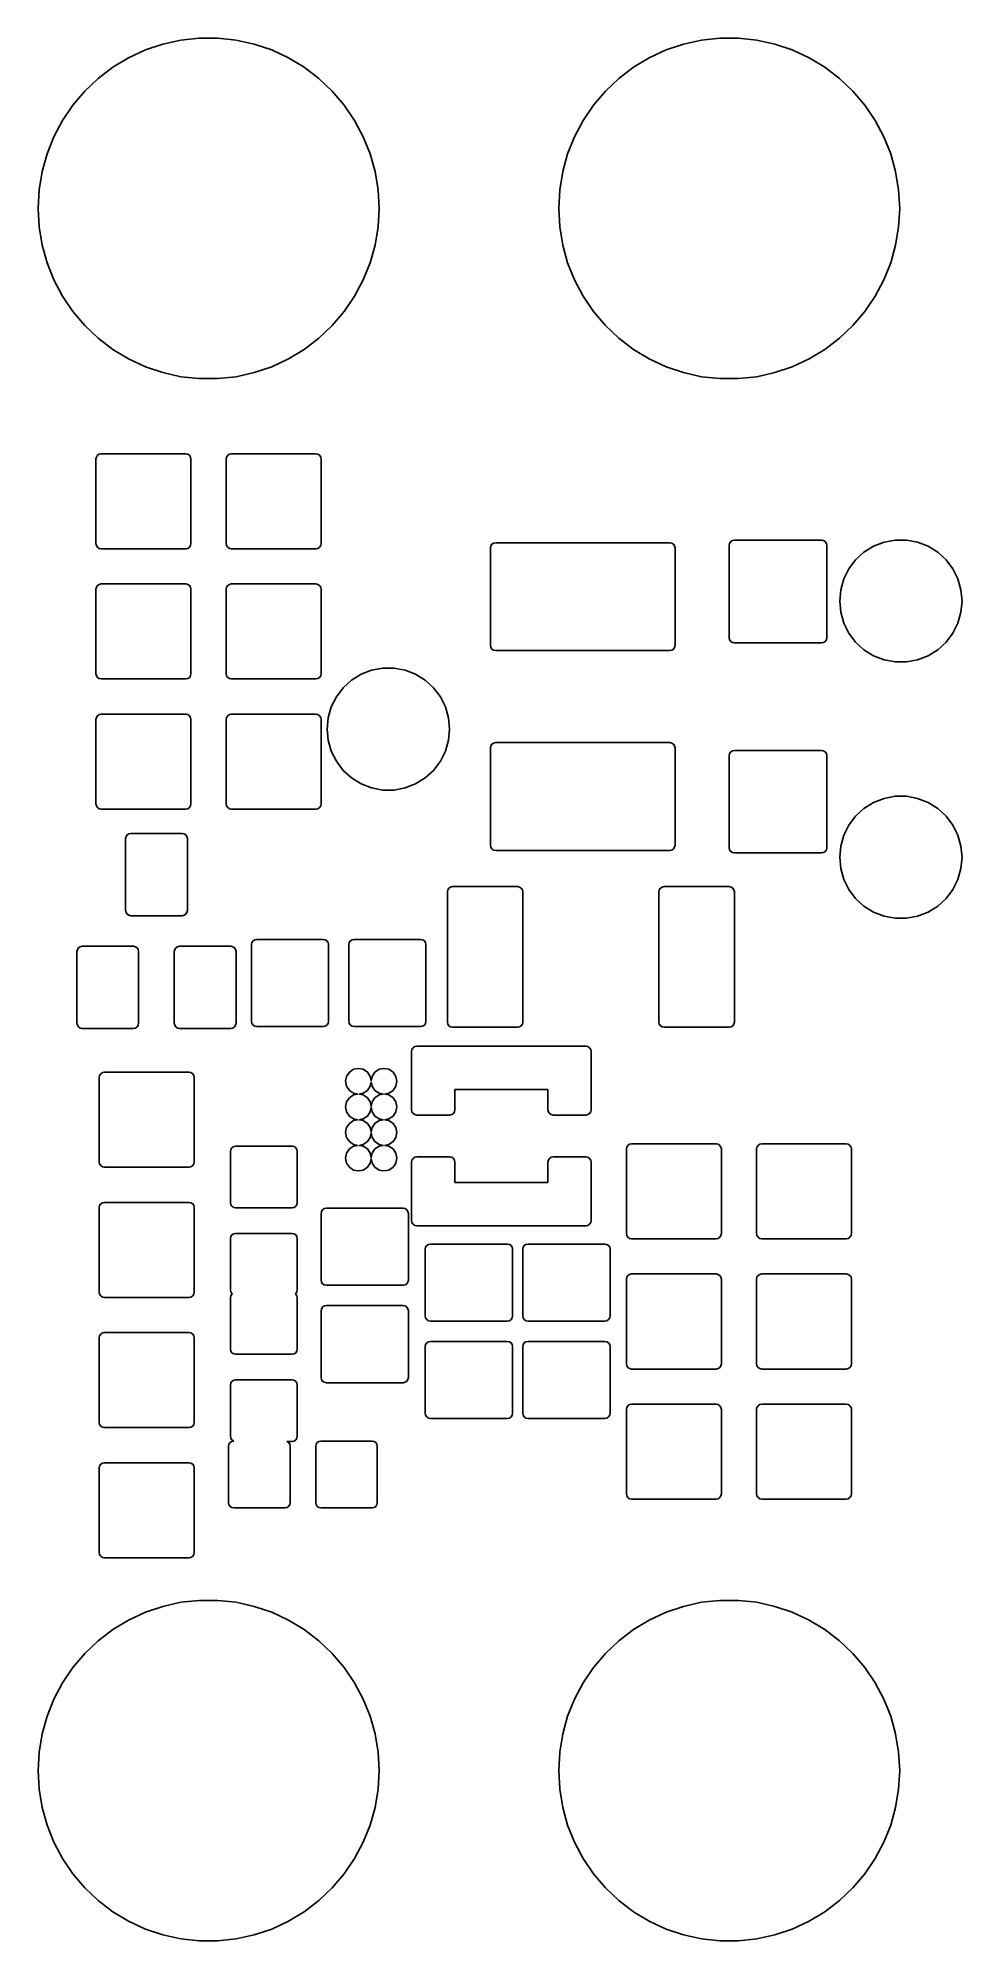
# Model space of a CAD drawing. Extents: x 5.52 to 6.23, y -4.86 to -3.4.
import ezdxf

# ---------------------------------------------------------------- set-up
doc = ezdxf.new("R2010")
doc.units = 0
doc.header["$MEASUREMENT"] = 0
doc.layers.add('BLACK', color=7, linetype='CONTINUOUS')

msp = doc.modelspace()

# ---------------------------------------------------------------- linework, layer by layer
at = {"layer": 'BLACK', "linetype": 'CONTINUOUS'}
for p, q in [((5.6115, -3.4078), (5.6253, -3.4047)), ((5.6253, -3.4047), (5.6394, -3.4032)), ((5.6394, -3.4032), (5.6536, -3.4032)), ((5.6536, -3.4032), (5.6677, -3.4047)), ((5.6677, -3.4047), (5.6815, -3.4078)), ((6.0115, -3.4078), (6.0253, -3.4047)), ((6.0253, -3.4047), (6.0394, -3.4032)), ((6.0394, -3.4032), (6.0536, -3.4032)), ((6.0536, -3.4032), (6.0677, -3.4047)), ((6.0677, -3.4047), (6.0815, -3.4078)), ((5.573, -3.4256), (5.5851, -3.4183)), ((5.5851, -3.4183), (5.598, -3.4123)), ((5.598, -3.4123), (5.6115, -3.4078)), ((5.6815, -3.4078), (5.695, -3.4123)), ((5.695, -3.4123), (5.7079, -3.4183)), ((5.7079, -3.4183), (5.72, -3.4256)), ((5.973, -3.4256), (5.9851, -3.4183)), ((5.9851, -3.4183), (5.998, -3.4123)), ((5.998, -3.4123), (6.0115, -3.4078)), ((6.0815, -3.4078), (6.095, -3.4123)), ((6.095, -3.4123), (6.1079, -3.4183)), ((6.1079, -3.4183), (6.12, -3.4256)), ((5.5514, -3.4439), (5.5617, -3.4342)), ((5.5617, -3.4342), (5.573, -3.4256)), ((5.72, -3.4256), (5.7313, -3.4342)), ((5.7313, -3.4342), (5.7416, -3.4439)), ((5.9514, -3.4439), (5.9617, -3.4342)), ((5.9617, -3.4342), (5.973, -3.4256)), ((6.12, -3.4256), (6.1313, -3.4342)), ((6.1313, -3.4342), (6.1416, -3.4439)), ((5.5422, -3.4547), (5.5514, -3.4439)), ((5.7416, -3.4439), (5.7508, -3.4547)), ((5.9422, -3.4547), (5.9514, -3.4439)), ((6.1416, -3.4439), (6.1508, -3.4547)), ((5.5343, -3.4665), (5.5422, -3.4547)), ((5.7508, -3.4547), (5.7587, -3.4665)), ((5.9343, -3.4665), (5.9422, -3.4547)), ((6.1508, -3.4547), (6.1587, -3.4665)), ((5.5276, -3.479), (5.5343, -3.4665)), ((5.7587, -3.4665), (5.7654, -3.479)), ((5.9276, -3.479), (5.9343, -3.4665)), ((6.1587, -3.4665), (6.1654, -3.479)), ((5.5186, -3.5058), (5.5224, -3.4922)), ((5.5224, -3.4922), (5.5276, -3.479)), ((5.7654, -3.479), (5.7706, -3.4922)), ((5.7706, -3.4922), (5.7744, -3.5058)), ((5.9186, -3.5058), (5.9224, -3.4922)), ((5.9224, -3.4922), (5.9276, -3.479)), ((6.1654, -3.479), (6.1706, -3.4922)), ((6.1706, -3.4922), (6.1744, -3.5058)), ((5.5163, -3.5198), (5.5186, -3.5058)), ((5.7744, -3.5058), (5.7767, -3.5198)), ((5.9163, -3.5198), (5.9186, -3.5058)), ((6.1744, -3.5058), (6.1767, -3.5198)), ((5.5155, -3.534), (5.5163, -3.5198)), ((5.7767, -3.5198), (5.7775, -3.534)), ((5.9155, -3.534), (5.9163, -3.5198)), ((6.1767, -3.5198), (6.1775, -3.534)), ((5.5163, -3.5482), (5.5155, -3.534)), ((5.7775, -3.534), (5.7767, -3.5482)), ((5.9163, -3.5482), (5.9155, -3.534)), ((6.1775, -3.534), (6.1767, -3.5482)), ((5.5186, -3.5622), (5.5163, -3.5482)), ((5.7767, -3.5482), (5.7744, -3.5622)), ((5.9186, -3.5622), (5.9163, -3.5482)), ((6.1767, -3.5482), (6.1744, -3.5622)), ((5.5224, -3.5758), (5.5186, -3.5622)), ((5.7744, -3.5622), (5.7706, -3.5758)), ((5.9224, -3.5758), (5.9186, -3.5622)), ((6.1744, -3.5622), (6.1706, -3.5758)), ((5.5276, -3.589), (5.5224, -3.5758)), ((5.7706, -3.5758), (5.7654, -3.589)), ((5.9276, -3.589), (5.9224, -3.5758)), ((6.1706, -3.5758), (6.1654, -3.589)), ((5.5343, -3.6015), (5.5276, -3.589)), ((5.7654, -3.589), (5.7587, -3.6015)), ((5.9343, -3.6015), (5.9276, -3.589)), ((6.1654, -3.589), (6.1587, -3.6015)), ((5.5422, -3.6133), (5.5343, -3.6015)), ((5.7587, -3.6015), (5.7508, -3.6133)), ((5.9422, -3.6133), (5.9343, -3.6015)), ((6.1587, -3.6015), (6.1508, -3.6133)), ((5.5514, -3.6241), (5.5422, -3.6133)), ((5.5617, -3.6338), (5.5514, -3.6241)), ((5.7416, -3.6241), (5.7313, -3.6338)), ((5.7508, -3.6133), (5.7416, -3.6241)), ((5.9514, -3.6241), (5.9422, -3.6133)), ((5.9617, -3.6338), (5.9514, -3.6241)), ((6.1416, -3.6241), (6.1313, -3.6338)), ((6.1508, -3.6133), (6.1416, -3.6241)), ((5.573, -3.6424), (5.5617, -3.6338)), ((5.7313, -3.6338), (5.72, -3.6424)), ((5.973, -3.6424), (5.9617, -3.6338)), ((6.1313, -3.6338), (6.12, -3.6424)), ((5.5851, -3.6497), (5.573, -3.6424)), ((5.598, -3.6557), (5.5851, -3.6497)), ((5.7079, -3.6497), (5.695, -3.6557)), ((5.72, -3.6424), (5.7079, -3.6497)), ((5.9851, -3.6497), (5.973, -3.6424)), ((5.998, -3.6557), (5.9851, -3.6497)), ((6.1079, -3.6497), (6.095, -3.6557)), ((6.12, -3.6424), (6.1079, -3.6497)), ((5.6115, -3.6602), (5.598, -3.6557)), ((5.6253, -3.6633), (5.6115, -3.6602)), ((5.6394, -3.6648), (5.6253, -3.6633)), ((5.6536, -3.6648), (5.6394, -3.6648)), ((5.6677, -3.6633), (5.6536, -3.6648)), ((5.6815, -3.6602), (5.6677, -3.6633)), ((5.695, -3.6557), (5.6815, -3.6602)), ((6.0115, -3.6602), (5.998, -3.6557)), ((6.0253, -3.6633), (6.0115, -3.6602)), ((6.0394, -3.6648), (6.0253, -3.6633)), ((6.0536, -3.6648), (6.0394, -3.6648)), ((6.0677, -3.6633), (6.0536, -3.6648)), ((6.0815, -3.6602), (6.0677, -3.6633)), ((6.095, -3.6557), (6.0815, -3.6602)), ((5.56, -3.7265), (5.5603, -3.725)), ((5.56, -3.7915), (5.56, -3.7265)), ((5.5603, -3.725), (5.5612, -3.7237)), ((5.5612, -3.7237), (5.5625, -3.7228)), ((5.5625, -3.7228), (5.564, -3.7225)), ((5.564, -3.7225), (5.629, -3.7225)), ((5.629, -3.7225), (5.6305, -3.7228)), ((5.6305, -3.7228), (5.6318, -3.7237)), ((5.6318, -3.7237), (5.6327, -3.725)), ((5.6327, -3.725), (5.633, -3.7265)), ((5.633, -3.7265), (5.633, -3.7915)), ((5.66, -3.7265), (5.6603, -3.725)), ((5.66, -3.7915), (5.66, -3.7265)), ((5.6603, -3.725), (5.6612, -3.7237)), ((5.6612, -3.7237), (5.6625, -3.7228)), ((5.6625, -3.7228), (5.664, -3.7225)), ((5.664, -3.7225), (5.729, -3.7225)), ((5.729, -3.7225), (5.7305, -3.7228)), ((5.7305, -3.7228), (5.7318, -3.7237)), ((5.7318, -3.7237), (5.7327, -3.725)), ((5.7327, -3.725), (5.733, -3.7265)), ((5.733, -3.7265), (5.733, -3.7915)), ((5.5603, -3.793), (5.56, -3.7915)), ((5.5612, -3.7943), (5.5603, -3.793)), ((5.5625, -3.7952), (5.5612, -3.7943)), ((5.564, -3.7955), (5.5625, -3.7952)), ((5.629, -3.7955), (5.564, -3.7955)), ((5.6305, -3.7952), (5.629, -3.7955)), ((5.6318, -3.7943), (5.6305, -3.7952)), ((5.6327, -3.793), (5.6318, -3.7943)), ((5.633, -3.7915), (5.6327, -3.793)), ((5.6603, -3.793), (5.66, -3.7915)), ((5.6612, -3.7943), (5.6603, -3.793)), ((5.6625, -3.7952), (5.6612, -3.7943)), ((5.664, -3.7955), (5.6625, -3.7952)), ((5.729, -3.7955), (5.664, -3.7955)), ((5.7305, -3.7952), (5.729, -3.7955)), ((5.7318, -3.7943), (5.7305, -3.7952)), ((5.7327, -3.793), (5.7318, -3.7943)), ((5.733, -3.7915), (5.7327, -3.793)), ((5.8631, -3.7948), (5.8634, -3.7933)), ((5.8631, -3.8696), (5.8631, -3.7948)), ((5.8634, -3.7933), (5.8642, -3.792)), ((5.8642, -3.792), (5.8655, -3.7911)), ((5.8655, -3.7911), (5.8671, -3.7908)), ((5.8671, -3.7908), (6.0009, -3.7908)), ((6.0009, -3.7908), (6.0025, -3.7911)), ((6.0025, -3.7911), (6.0038, -3.792)), ((6.0038, -3.792), (6.0046, -3.7933)), ((6.0046, -3.7933), (6.0049, -3.7948)), ((6.0049, -3.7948), (6.0049, -3.8696)), ((6.0465, -3.7929), (6.0468, -3.7913)), ((6.0465, -3.8637), (6.0465, -3.7929)), ((6.0468, -3.7913), (6.0477, -3.79)), ((6.0477, -3.79), (6.049, -3.7892)), ((6.049, -3.7892), (6.0505, -3.7889)), ((6.0505, -3.7889), (6.1175, -3.7889)), ((6.1175, -3.7889), (6.119, -3.7892)), ((6.119, -3.7892), (6.1203, -3.79)), ((6.1203, -3.79), (6.1212, -3.7913)), ((6.1212, -3.7913), (6.1215, -3.7929)), ((6.1215, -3.7929), (6.1215, -3.8637)), ((6.1436, -3.8039), (6.15, -3.7981)), ((6.15, -3.7981), (6.1574, -3.7935)), ((6.1574, -3.7935), (6.1655, -3.7904)), ((6.1655, -3.7904), (6.174, -3.7888)), ((6.174, -3.7888), (6.1827, -3.7888)), ((6.1827, -3.7888), (6.1912, -3.7904)), ((6.1912, -3.7904), (6.1993, -3.7935)), ((6.1993, -3.7935), (6.2067, -3.7981)), ((6.2067, -3.7981), (6.2131, -3.8039)), ((6.1345, -3.8186), (6.1384, -3.8108)), ((6.1384, -3.8108), (6.1436, -3.8039)), ((6.2131, -3.8039), (6.2183, -3.8108)), ((6.2183, -3.8108), (6.2222, -3.8186)), ((5.56, -3.8265), (5.5603, -3.825)), ((5.56, -3.8915), (5.56, -3.8265)), ((5.5603, -3.825), (5.5612, -3.8237)), ((5.5612, -3.8237), (5.5625, -3.8228)), ((5.5625, -3.8228), (5.564, -3.8225)), ((5.564, -3.8225), (5.629, -3.8225)), ((5.629, -3.8225), (5.6305, -3.8228)), ((5.6305, -3.8228), (5.6318, -3.8237)), ((5.6318, -3.8237), (5.6327, -3.825)), ((5.6327, -3.825), (5.633, -3.8265)), ((5.633, -3.8265), (5.633, -3.8915)), ((5.66, -3.8265), (5.6603, -3.825)), ((5.66, -3.8915), (5.66, -3.8265)), ((5.6603, -3.825), (5.6612, -3.8237)), ((5.6612, -3.8237), (5.6625, -3.8228)), ((5.6625, -3.8228), (5.664, -3.8225)), ((5.664, -3.8225), (5.729, -3.8225)), ((5.729, -3.8225), (5.7305, -3.8228)), ((5.7305, -3.8228), (5.7318, -3.8237)), ((5.7318, -3.8237), (5.7327, -3.825)), ((5.7327, -3.825), (5.733, -3.8265)), ((5.733, -3.8265), (5.733, -3.8915)), ((6.1314, -3.8356), (6.1322, -3.8269)), ((6.1322, -3.8269), (6.1345, -3.8186)), ((6.2222, -3.8186), (6.2246, -3.8269)), ((6.2246, -3.8269), (6.2254, -3.8356)), ((6.1322, -3.8442), (6.1314, -3.8356)), ((6.2254, -3.8356), (6.2246, -3.8442)), ((6.1345, -3.8526), (6.1322, -3.8442)), ((6.1384, -3.8603), (6.1345, -3.8526)), ((6.2222, -3.8526), (6.2183, -3.8603)), ((6.2246, -3.8442), (6.2222, -3.8526)), ((5.8634, -3.8712), (5.8631, -3.8696)), ((5.8642, -3.8725), (5.8634, -3.8712)), ((5.8655, -3.8733), (5.8642, -3.8725)), ((6.0038, -3.8725), (6.0025, -3.8733)), ((6.0046, -3.8712), (6.0038, -3.8725)), ((6.0049, -3.8696), (6.0046, -3.8712)), ((6.0468, -3.8653), (6.0465, -3.8637)), ((6.0477, -3.8666), (6.0468, -3.8653)), ((6.049, -3.8674), (6.0477, -3.8666)), ((6.0505, -3.8677), (6.049, -3.8674)), ((6.1175, -3.8677), (6.0505, -3.8677)), ((6.119, -3.8674), (6.1175, -3.8677)), ((6.1203, -3.8666), (6.119, -3.8674)), ((6.1212, -3.8653), (6.1203, -3.8666)), ((6.1215, -3.8637), (6.1212, -3.8653)), ((6.1436, -3.8672), (6.1384, -3.8603)), ((6.15, -3.8731), (6.1436, -3.8672)), ((6.1574, -3.8776), (6.15, -3.8731)), ((6.2067, -3.8731), (6.1993, -3.8776)), ((6.2131, -3.8672), (6.2067, -3.8731)), ((6.2183, -3.8603), (6.2131, -3.8672)), ((5.7718, -3.8888), (5.7803, -3.8872)), ((5.7803, -3.8872), (5.789, -3.8872)), ((5.789, -3.8872), (5.7975, -3.8888)), ((5.8671, -3.8736), (5.8655, -3.8733)), ((6.0009, -3.8736), (5.8671, -3.8736)), ((6.0025, -3.8733), (6.0009, -3.8736)), ((6.1655, -3.8808), (6.1574, -3.8776)), ((6.174, -3.8824), (6.1655, -3.8808)), ((6.1827, -3.8824), (6.174, -3.8824)), ((6.1912, -3.8808), (6.1827, -3.8824)), ((6.1993, -3.8776), (6.1912, -3.8808)), ((5.5603, -3.893), (5.56, -3.8915)), ((5.5612, -3.8943), (5.5603, -3.893)), ((5.5625, -3.8952), (5.5612, -3.8943)), ((5.564, -3.8955), (5.5625, -3.8952)), ((5.629, -3.8955), (5.564, -3.8955)), ((5.6305, -3.8952), (5.629, -3.8955)), ((5.6318, -3.8943), (5.6305, -3.8952)), ((5.6327, -3.893), (5.6318, -3.8943)), ((5.633, -3.8915), (5.6327, -3.893)), ((5.6603, -3.893), (5.66, -3.8915)), ((5.6612, -3.8943), (5.6603, -3.893)), ((5.6625, -3.8952), (5.6612, -3.8943)), ((5.664, -3.8955), (5.6625, -3.8952)), ((5.729, -3.8955), (5.664, -3.8955)), ((5.7305, -3.8952), (5.729, -3.8955)), ((5.7318, -3.8943), (5.7305, -3.8952)), ((5.7327, -3.893), (5.7318, -3.8943)), ((5.733, -3.8915), (5.7327, -3.893)), ((5.7447, -3.9093), (5.7499, -3.9023)), ((5.7499, -3.9023), (5.7563, -3.8965)), ((5.7563, -3.8965), (5.7637, -3.8919)), ((5.7637, -3.8919), (5.7718, -3.8888)), ((5.7975, -3.8888), (5.8056, -3.8919)), ((5.8056, -3.8919), (5.813, -3.8965)), ((5.813, -3.8965), (5.8194, -3.9023)), ((5.8194, -3.9023), (5.8246, -3.9093)), ((5.7384, -3.9254), (5.7408, -3.917)), ((5.7408, -3.917), (5.7447, -3.9093)), ((5.8246, -3.9093), (5.8285, -3.917)), ((5.8285, -3.917), (5.8308, -3.9254)), ((5.56, -3.9265), (5.5603, -3.925)), ((5.56, -3.9915), (5.56, -3.9265)), ((5.5603, -3.925), (5.5612, -3.9237)), ((5.5612, -3.9237), (5.5625, -3.9228)), ((5.5625, -3.9228), (5.564, -3.9225)), ((5.564, -3.9225), (5.629, -3.9225)), ((5.629, -3.9225), (5.6305, -3.9228)), ((5.6305, -3.9228), (5.6318, -3.9237)), ((5.6318, -3.9237), (5.6327, -3.925)), ((5.6327, -3.925), (5.633, -3.9265)), ((5.633, -3.9265), (5.633, -3.9915)), ((5.66, -3.9265), (5.6603, -3.925)), ((5.66, -3.9915), (5.66, -3.9265)), ((5.6603, -3.925), (5.6612, -3.9237)), ((5.6612, -3.9237), (5.6625, -3.9228)), ((5.6625, -3.9228), (5.664, -3.9225)), ((5.664, -3.9225), (5.729, -3.9225)), ((5.729, -3.9225), (5.7305, -3.9228)), ((5.7305, -3.9228), (5.7318, -3.9237)), ((5.7318, -3.9237), (5.7327, -3.925)), ((5.7327, -3.925), (5.733, -3.9265)), ((5.733, -3.9265), (5.733, -3.9915)), ((5.7376, -3.934), (5.7384, -3.9254)), ((5.8308, -3.9254), (5.8316, -3.934)), ((5.7384, -3.9426), (5.7376, -3.934)), ((5.7408, -3.951), (5.7384, -3.9426)), ((5.8308, -3.9426), (5.8285, -3.951)), ((5.8316, -3.934), (5.8308, -3.9426)), ((5.8634, -3.9468), (5.8642, -3.9455)), ((5.8642, -3.9455), (5.8655, -3.9447)), ((5.8655, -3.9447), (5.8671, -3.9444)), ((5.8671, -3.9444), (6.0009, -3.9444)), ((6.0009, -3.9444), (6.0025, -3.9447)), ((6.0025, -3.9447), (6.0038, -3.9455)), ((6.0038, -3.9455), (6.0046, -3.9468)), ((5.7447, -3.9587), (5.7408, -3.951)), ((5.7499, -3.9657), (5.7447, -3.9587)), ((5.8246, -3.9587), (5.8194, -3.9657)), ((5.8285, -3.951), (5.8246, -3.9587)), ((5.8631, -3.9484), (5.8634, -3.9468)), ((5.8631, -4.0232), (5.8631, -3.9484)), ((6.0046, -3.9468), (6.0049, -3.9484)), ((6.0049, -3.9484), (6.0049, -4.0232)), ((6.0465, -3.9543), (6.0468, -3.9527)), ((6.0465, -4.0251), (6.0465, -3.9543)), ((6.0468, -3.9527), (6.0477, -3.9514)), ((6.0477, -3.9514), (6.049, -3.9506)), ((6.049, -3.9506), (6.0505, -3.9503)), ((6.0505, -3.9503), (6.1175, -3.9503)), ((6.1175, -3.9503), (6.119, -3.9506)), ((6.119, -3.9506), (6.1203, -3.9514)), ((6.1203, -3.9514), (6.1212, -3.9527)), ((6.1212, -3.9527), (6.1215, -3.9543)), ((6.1215, -3.9543), (6.1215, -4.0251)), ((5.7563, -3.9715), (5.7499, -3.9657)), ((5.7637, -3.9761), (5.7563, -3.9715)), ((5.813, -3.9715), (5.8056, -3.9761)), ((5.8194, -3.9657), (5.813, -3.9715)), ((5.7718, -3.9792), (5.7637, -3.9761)), ((5.7803, -3.9808), (5.7718, -3.9792)), ((5.789, -3.9808), (5.7803, -3.9808)), ((5.7975, -3.9792), (5.789, -3.9808)), ((5.8056, -3.9761), (5.7975, -3.9792)), ((6.1574, -3.9904), (6.1655, -3.9872)), ((6.1655, -3.9872), (6.174, -3.9856)), ((6.174, -3.9856), (6.1827, -3.9856)), ((6.1827, -3.9856), (6.1912, -3.9872)), ((6.1912, -3.9872), (6.1993, -3.9904)), ((5.5603, -3.993), (5.56, -3.9915)), ((5.5612, -3.9943), (5.5603, -3.993)), ((5.5625, -3.9952), (5.5612, -3.9943)), ((5.564, -3.9955), (5.5625, -3.9952)), ((5.629, -3.9955), (5.564, -3.9955)), ((5.6305, -3.9952), (5.629, -3.9955)), ((5.6318, -3.9943), (5.6305, -3.9952)), ((5.6327, -3.993), (5.6318, -3.9943)), ((5.633, -3.9915), (5.6327, -3.993)), ((5.6603, -3.993), (5.66, -3.9915)), ((5.6612, -3.9943), (5.6603, -3.993)), ((5.6625, -3.9952), (5.6612, -3.9943)), ((5.664, -3.9955), (5.6625, -3.9952)), ((5.729, -3.9955), (5.664, -3.9955)), ((5.7305, -3.9952), (5.729, -3.9955)), ((5.7318, -3.9943), (5.7305, -3.9952)), ((5.7327, -3.993), (5.7318, -3.9943)), ((5.733, -3.9915), (5.7327, -3.993)), ((6.1384, -4.0077), (6.1436, -4.0008)), ((6.1436, -4.0008), (6.15, -3.9949)), ((6.15, -3.9949), (6.1574, -3.9904)), ((6.1993, -3.9904), (6.2067, -3.9949)), ((6.2067, -3.9949), (6.2131, -4.0008)), ((6.2131, -4.0008), (6.2183, -4.0077)), ((5.5828, -4.0181), (5.5831, -4.0166)), ((5.5828, -4.0733), (5.5828, -4.0181)), ((5.5831, -4.0166), (5.584, -4.0153)), ((5.584, -4.0153), (5.5853, -4.0144)), ((5.5853, -4.0144), (5.5868, -4.0141)), ((5.5868, -4.0141), (5.6262, -4.0141)), ((5.6262, -4.0141), (5.6277, -4.0144)), ((5.6277, -4.0144), (5.629, -4.0153)), ((5.629, -4.0153), (5.6299, -4.0166)), ((5.6299, -4.0166), (5.6302, -4.0181)), ((5.6302, -4.0181), (5.6302, -4.0733)), ((6.1322, -4.0238), (6.1345, -4.0154)), ((6.1345, -4.0154), (6.1384, -4.0077)), ((6.2183, -4.0077), (6.2222, -4.0154)), ((6.2222, -4.0154), (6.2246, -4.0238)), ((5.8634, -4.0247), (5.8631, -4.0232)), ((5.8642, -4.026), (5.8634, -4.0247)), ((5.8655, -4.0269), (5.8642, -4.026)), ((5.8671, -4.0272), (5.8655, -4.0269)), ((6.0009, -4.0272), (5.8671, -4.0272)), ((6.0025, -4.0269), (6.0009, -4.0272)), ((6.0038, -4.026), (6.0025, -4.0269)), ((6.0046, -4.0247), (6.0038, -4.026)), ((6.0049, -4.0232), (6.0046, -4.0247)), ((6.0468, -4.0267), (6.0465, -4.0251)), ((6.0477, -4.028), (6.0468, -4.0267)), ((6.049, -4.0288), (6.0477, -4.028)), ((6.0505, -4.0291), (6.049, -4.0288)), ((6.1175, -4.0291), (6.0505, -4.0291)), ((6.119, -4.0288), (6.1175, -4.0291)), ((6.1203, -4.028), (6.119, -4.0288)), ((6.1212, -4.0267), (6.1203, -4.028)), ((6.1215, -4.0251), (6.1212, -4.0267)), ((6.1314, -4.0324), (6.1322, -4.0238)), ((6.1322, -4.0411), (6.1314, -4.0324)), ((6.2246, -4.0238), (6.2254, -4.0324)), ((6.2254, -4.0324), (6.2246, -4.0411)), ((6.1345, -4.0494), (6.1322, -4.0411)), ((6.2246, -4.0411), (6.2222, -4.0494)), ((5.83, -4.059), (5.8303, -4.0575)), ((5.83, -4.159), (5.83, -4.059)), ((5.8303, -4.0575), (5.8312, -4.0562)), ((5.8312, -4.0562), (5.8325, -4.0553)), ((5.8325, -4.0553), (5.834, -4.055)), ((5.834, -4.055), (5.884, -4.055)), ((5.884, -4.055), (5.8855, -4.0553)), ((5.8855, -4.0553), (5.8868, -4.0562)), ((5.8868, -4.0562), (5.8877, -4.0575)), ((5.8877, -4.0575), (5.888, -4.059)), ((5.888, -4.059), (5.888, -4.159)), ((5.9925, -4.059), (5.9928, -4.0575)), ((5.9925, -4.159), (5.9925, -4.059)), ((5.9928, -4.0575), (5.9937, -4.0562)), ((5.9937, -4.0562), (5.995, -4.0553)), ((5.995, -4.0553), (5.9965, -4.055)), ((5.9965, -4.055), (6.0465, -4.055)), ((6.0465, -4.055), (6.048, -4.0553)), ((6.048, -4.0553), (6.0493, -4.0562)), ((6.0493, -4.0562), (6.0502, -4.0575)), ((6.0502, -4.0575), (6.0505, -4.059)), ((6.0505, -4.059), (6.0505, -4.159)), ((6.1384, -4.0572), (6.1345, -4.0494)), ((6.1436, -4.0641), (6.1384, -4.0572)), ((6.2183, -4.0572), (6.2131, -4.0641)), ((6.2222, -4.0494), (6.2183, -4.0572)), ((5.5831, -4.0748), (5.5828, -4.0733)), ((5.584, -4.0761), (5.5831, -4.0748)), ((5.5853, -4.0769), (5.584, -4.0761)), ((5.5868, -4.0773), (5.5853, -4.0769)), ((5.6262, -4.0773), (5.5868, -4.0773)), ((5.6277, -4.0769), (5.6262, -4.0773)), ((5.629, -4.0761), (5.6277, -4.0769)), ((5.6299, -4.0748), (5.629, -4.0761)), ((5.6302, -4.0733), (5.6299, -4.0748)), ((6.15, -4.0699), (6.1436, -4.0641)), ((6.1574, -4.0745), (6.15, -4.0699)), ((6.1655, -4.0776), (6.1574, -4.0745)), ((6.174, -4.0792), (6.1655, -4.0776)), ((6.1912, -4.0776), (6.1827, -4.0792)), ((6.1993, -4.0745), (6.1912, -4.0776)), ((6.2067, -4.0699), (6.1993, -4.0745)), ((6.2131, -4.0641), (6.2067, -4.0699)), ((6.1827, -4.0792), (6.174, -4.0792)), ((5.5454, -4.1047), (5.5457, -4.1032)), ((5.5454, -4.1599), (5.5454, -4.1047)), ((5.5457, -4.1032), (5.5466, -4.1019)), ((5.5466, -4.1019), (5.5479, -4.1011)), ((5.5479, -4.1011), (5.5494, -4.1007)), ((5.5494, -4.1007), (5.5888, -4.1007)), ((5.5888, -4.1007), (5.5903, -4.1011)), ((5.5903, -4.1011), (5.5916, -4.1019)), ((5.5916, -4.1019), (5.5925, -4.1032)), ((5.5925, -4.1032), (5.5928, -4.1047)), ((5.5928, -4.1047), (5.5928, -4.1599)), ((5.6202, -4.1047), (5.6205, -4.1032)), ((5.6202, -4.1599), (5.6202, -4.1047)), ((5.6205, -4.1032), (5.6214, -4.1019)), ((5.6214, -4.1019), (5.6227, -4.1011)), ((5.6227, -4.1011), (5.6242, -4.1007)), ((5.6242, -4.1007), (5.6636, -4.1007)), ((5.6636, -4.1007), (5.6651, -4.1011)), ((5.6651, -4.1011), (5.6664, -4.1019)), ((5.6664, -4.1019), (5.6673, -4.1032)), ((5.6673, -4.1032), (5.6676, -4.1047)), ((5.6676, -4.1047), (5.6676, -4.1599)), ((5.6795, -4.0995), (5.6798, -4.0979)), ((5.6795, -4.1585), (5.6795, -4.0995)), ((5.6798, -4.0979), (5.6807, -4.0966)), ((5.6807, -4.0966), (5.682, -4.0958)), ((5.682, -4.0958), (5.6835, -4.0955)), ((5.6835, -4.0955), (5.7347, -4.0955)), ((5.7347, -4.0955), (5.7362, -4.0958)), ((5.7362, -4.0958), (5.7375, -4.0966)), ((5.7375, -4.0966), (5.7384, -4.0979)), ((5.7384, -4.0979), (5.7387, -4.0995)), ((5.7387, -4.0995), (5.7387, -4.1585)), ((5.7543, -4.0995), (5.7546, -4.0979)), ((5.7543, -4.1585), (5.7543, -4.0995)), ((5.7546, -4.0979), (5.7555, -4.0966)), ((5.7555, -4.0966), (5.7568, -4.0958)), ((5.7568, -4.0958), (5.7583, -4.0955)), ((5.7583, -4.0955), (5.8095, -4.0955)), ((5.8095, -4.0955), (5.811, -4.0958)), ((5.811, -4.0958), (5.8123, -4.0966)), ((5.8123, -4.0966), (5.8132, -4.0979)), ((5.8132, -4.0979), (5.8135, -4.0995)), ((5.8135, -4.0995), (5.8135, -4.1585)), ((5.5457, -4.1614), (5.5454, -4.1599)), ((5.5466, -4.1627), (5.5457, -4.1614)), ((5.5479, -4.1636), (5.5466, -4.1627)), ((5.5494, -4.1639), (5.5479, -4.1636)), ((5.5888, -4.1639), (5.5494, -4.1639)), ((5.5903, -4.1636), (5.5888, -4.1639)), ((5.5916, -4.1627), (5.5903, -4.1636)), ((5.5925, -4.1614), (5.5916, -4.1627)), ((5.5928, -4.1599), (5.5925, -4.1614)), ((5.6205, -4.1614), (5.6202, -4.1599)), ((5.6214, -4.1627), (5.6205, -4.1614)), ((5.6227, -4.1636), (5.6214, -4.1627)), ((5.6242, -4.1639), (5.6227, -4.1636)), ((5.6636, -4.1639), (5.6242, -4.1639)), ((5.6651, -4.1636), (5.6636, -4.1639)), ((5.6664, -4.1627), (5.6651, -4.1636)), ((5.6673, -4.1614), (5.6664, -4.1627)), ((5.6676, -4.1599), (5.6673, -4.1614)), ((5.6798, -4.1601), (5.6795, -4.1585)), ((5.6807, -4.1614), (5.6798, -4.1601)), ((5.682, -4.1622), (5.6807, -4.1614)), ((5.6835, -4.1625), (5.682, -4.1622)), ((5.7347, -4.1625), (5.6835, -4.1625)), ((5.7362, -4.1622), (5.7347, -4.1625)), ((5.7375, -4.1614), (5.7362, -4.1622)), ((5.7384, -4.1601), (5.7375, -4.1614)), ((5.7387, -4.1585), (5.7384, -4.1601)), ((5.7546, -4.1601), (5.7543, -4.1585)), ((5.7555, -4.1614), (5.7546, -4.1601)), ((5.7568, -4.1622), (5.7555, -4.1614)), ((5.7583, -4.1625), (5.7568, -4.1622)), ((5.8095, -4.1625), (5.7583, -4.1625)), ((5.811, -4.1622), (5.8095, -4.1625)), ((5.8123, -4.1614), (5.811, -4.1622)), ((5.8132, -4.1601), (5.8123, -4.1614)), ((5.8135, -4.1585), (5.8132, -4.1601)), ((5.8303, -4.1605), (5.83, -4.159)), ((5.8312, -4.1618), (5.8303, -4.1605)), ((5.8325, -4.1627), (5.8312, -4.1618)), ((5.834, -4.163), (5.8325, -4.1627)), ((5.884, -4.163), (5.834, -4.163)), ((5.8855, -4.1627), (5.884, -4.163)), ((5.8868, -4.1618), (5.8855, -4.1627)), ((5.8877, -4.1605), (5.8868, -4.1618)), ((5.888, -4.159), (5.8877, -4.1605)), ((5.9928, -4.1605), (5.9925, -4.159)), ((5.9937, -4.1618), (5.9928, -4.1605)), ((5.995, -4.1627), (5.9937, -4.1618)), ((5.9965, -4.163), (5.995, -4.1627)), ((6.0465, -4.163), (5.9965, -4.163)), ((6.048, -4.1627), (6.0465, -4.163)), ((6.0493, -4.1618), (6.048, -4.1627)), ((6.0502, -4.1605), (6.0493, -4.1618)), ((6.0505, -4.159), (6.0502, -4.1605)), ((5.8025, -4.1815), (5.8028, -4.18)), ((5.8028, -4.18), (5.8037, -4.1787)), ((5.8037, -4.1787), (5.805, -4.1778)), ((5.805, -4.1778), (5.8065, -4.1775)), ((5.8065, -4.1775), (5.9365, -4.1775)), ((5.9365, -4.1775), (5.938, -4.1778)), ((5.938, -4.1778), (5.9393, -4.1787)), ((5.9393, -4.1787), (5.9402, -4.18)), ((5.9402, -4.18), (5.9405, -4.1815)), ((5.7579, -4.1953), (5.7617, -4.1946)), ((5.7617, -4.1946), (5.7654, -4.1953)), ((5.7776, -4.1953), (5.7813, -4.1946)), ((5.7813, -4.1946), (5.7851, -4.1953)), ((5.8025, -4.2063), (5.8025, -4.1815)), ((5.9405, -4.1815), (5.9405, -4.2063)), ((5.5625, -4.2015), (5.5628, -4.2)), ((5.5625, -4.2665), (5.5625, -4.2015)), ((5.5628, -4.2), (5.5637, -4.1987)), ((5.5637, -4.1987), (5.565, -4.1978)), ((5.565, -4.1978), (5.5665, -4.1975)), ((5.5665, -4.1975), (5.6315, -4.1975)), ((5.6315, -4.1975), (5.633, -4.1978)), ((5.633, -4.1978), (5.6343, -4.1987)), ((5.6343, -4.1987), (5.6352, -4.2)), ((5.6352, -4.2), (5.6355, -4.2015)), ((5.6355, -4.2015), (5.6355, -4.2665)), ((5.7518, -4.2045), (5.7525, -4.2007)), ((5.7525, -4.2083), (5.7518, -4.2045)), ((5.7525, -4.2007), (5.7547, -4.1975)), ((5.7547, -4.2115), (5.7525, -4.2083)), ((5.7547, -4.1975), (5.7579, -4.1953)), ((5.7654, -4.1953), (5.7687, -4.1975)), ((5.7687, -4.1975), (5.7708, -4.2007)), ((5.7708, -4.2083), (5.7687, -4.2115)), ((5.7708, -4.2007), (5.7715, -4.2042)), ((5.7715, -4.2048), (5.7708, -4.2083)), ((5.7715, -4.2042), (5.7722, -4.2007)), ((5.7722, -4.2083), (5.7715, -4.2048)), ((5.7722, -4.2007), (5.7743, -4.1975)), ((5.7743, -4.2115), (5.7722, -4.2083)), ((5.7743, -4.1975), (5.7776, -4.1953)), ((5.7851, -4.1953), (5.7883, -4.1975)), ((5.7883, -4.1975), (5.7905, -4.2007)), ((5.7905, -4.2083), (5.7883, -4.2115)), ((5.7905, -4.2007), (5.7912, -4.2045)), ((5.7912, -4.2045), (5.7905, -4.2083)), ((5.8025, -4.2264), (5.8025, -4.2063)), ((5.9405, -4.2063), (5.9405, -4.2264)), ((5.7518, -4.2242), (5.7525, -4.2204)), ((5.7525, -4.2204), (5.7547, -4.2172)), ((5.7579, -4.2136), (5.7547, -4.2115)), ((5.7547, -4.2172), (5.7579, -4.215)), ((5.7613, -4.2143), (5.7579, -4.2136)), ((5.7579, -4.215), (5.7613, -4.2143)), ((5.7654, -4.2136), (5.762, -4.2143)), ((5.762, -4.2143), (5.7654, -4.215)), ((5.7687, -4.2115), (5.7654, -4.2136)), ((5.7654, -4.215), (5.7687, -4.2172)), ((5.7687, -4.2172), (5.7708, -4.2204)), ((5.7708, -4.2204), (5.7715, -4.2238)), ((5.7715, -4.2238), (5.7722, -4.2204)), ((5.7722, -4.2204), (5.7743, -4.2172)), ((5.7776, -4.2136), (5.7743, -4.2115)), ((5.7743, -4.2172), (5.7776, -4.215)), ((5.781, -4.2143), (5.7776, -4.2136)), ((5.7776, -4.215), (5.781, -4.2143)), ((5.7851, -4.2136), (5.7817, -4.2143)), ((5.7817, -4.2143), (5.7851, -4.215)), ((5.7883, -4.2115), (5.7851, -4.2136)), ((5.7851, -4.215), (5.7883, -4.2172)), ((5.7883, -4.2172), (5.7905, -4.2204)), ((5.7905, -4.2204), (5.7912, -4.2242)), ((5.9073, -4.2107), (5.8357, -4.2107)), ((5.8357, -4.2107), (5.8357, -4.2264)), ((5.9073, -4.2264), (5.9073, -4.2107)), ((5.7525, -4.2279), (5.7518, -4.2242)), ((5.7547, -4.2312), (5.7525, -4.2279)), ((5.7525, -4.2401), (5.7547, -4.2368)), ((5.7579, -4.2333), (5.7547, -4.2312)), ((5.7547, -4.2368), (5.7579, -4.2347)), ((5.7613, -4.234), (5.7579, -4.2333)), ((5.7579, -4.2347), (5.7613, -4.234)), ((5.7654, -4.2333), (5.762, -4.234)), ((5.762, -4.234), (5.7654, -4.2347)), ((5.7687, -4.2312), (5.7654, -4.2333)), ((5.7654, -4.2347), (5.7687, -4.2368)), ((5.7708, -4.2279), (5.7687, -4.2312)), ((5.7687, -4.2368), (5.7708, -4.2401)), ((5.7715, -4.2245), (5.7708, -4.2279)), ((5.7722, -4.2279), (5.7715, -4.2245)), ((5.7743, -4.2312), (5.7722, -4.2279)), ((5.7722, -4.2401), (5.7743, -4.2368)), ((5.7776, -4.2333), (5.7743, -4.2312)), ((5.7743, -4.2368), (5.7776, -4.2347)), ((5.781, -4.234), (5.7776, -4.2333)), ((5.7776, -4.2347), (5.781, -4.234)), ((5.7851, -4.2333), (5.7817, -4.234)), ((5.7817, -4.234), (5.7851, -4.2347)), ((5.7883, -4.2312), (5.7851, -4.2333)), ((5.7851, -4.2347), (5.7883, -4.2368)), ((5.7905, -4.2279), (5.7883, -4.2312)), ((5.7883, -4.2368), (5.7905, -4.2401)), ((5.7912, -4.2242), (5.7905, -4.2279)), ((5.8028, -4.228), (5.8025, -4.2264)), ((5.8037, -4.2292), (5.8028, -4.228)), ((5.805, -4.2301), (5.8037, -4.2292)), ((5.8065, -4.2304), (5.805, -4.2301)), ((5.8317, -4.2304), (5.8065, -4.2304)), ((5.8333, -4.2301), (5.8317, -4.2304)), ((5.8346, -4.2292), (5.8333, -4.2301)), ((5.8354, -4.228), (5.8346, -4.2292)), ((5.8357, -4.2264), (5.8354, -4.228)), ((5.9076, -4.228), (5.9073, -4.2264)), ((5.9084, -4.2292), (5.9076, -4.228)), ((5.9097, -4.2301), (5.9084, -4.2292)), ((5.9113, -4.2304), (5.9097, -4.2301)), ((5.9365, -4.2304), (5.9113, -4.2304)), ((5.938, -4.2301), (5.9365, -4.2304)), ((5.9393, -4.2292), (5.938, -4.2301)), ((5.9402, -4.228), (5.9393, -4.2292)), ((5.9405, -4.2264), (5.9402, -4.228)), ((5.7518, -4.2438), (5.7525, -4.2401)), ((5.7525, -4.2476), (5.7518, -4.2438)), ((5.7547, -4.2508), (5.7525, -4.2476)), ((5.7579, -4.253), (5.7547, -4.2508)), ((5.7613, -4.2537), (5.7579, -4.253)), ((5.7654, -4.253), (5.762, -4.2537)), ((5.7687, -4.2508), (5.7654, -4.253)), ((5.7708, -4.2476), (5.7687, -4.2508)), ((5.7708, -4.2401), (5.7715, -4.2435)), ((5.7715, -4.2442), (5.7708, -4.2476)), ((5.7715, -4.2435), (5.7722, -4.2401)), ((5.7722, -4.2476), (5.7715, -4.2442)), ((5.7743, -4.2508), (5.7722, -4.2476)), ((5.7776, -4.253), (5.7743, -4.2508)), ((5.781, -4.2537), (5.7776, -4.253)), ((5.7851, -4.253), (5.7817, -4.2537)), ((5.7883, -4.2508), (5.7851, -4.253)), ((5.7905, -4.2476), (5.7883, -4.2508)), ((5.7905, -4.2401), (5.7912, -4.2438)), ((5.7912, -4.2438), (5.7905, -4.2476)), ((5.9687, -4.2537), (5.97, -4.2528)), ((5.97, -4.2528), (5.9715, -4.2525)), ((5.9715, -4.2525), (6.0365, -4.2525)), ((6.0365, -4.2525), (6.038, -4.2528)), ((6.038, -4.2528), (6.0393, -4.2537)), ((6.0687, -4.2537), (6.07, -4.2528)), ((6.07, -4.2528), (6.0715, -4.2525)), ((6.0715, -4.2525), (6.1365, -4.2525)), ((6.1365, -4.2525), (6.138, -4.2528)), ((6.138, -4.2528), (6.1393, -4.2537)), ((5.5628, -4.268), (5.5625, -4.2665)), ((5.6355, -4.2665), (5.6352, -4.268)), ((5.6633, -4.2584), (5.6637, -4.2568)), ((5.6633, -4.2977), (5.6633, -4.2584)), ((5.6637, -4.2568), (5.6645, -4.2555)), ((5.6645, -4.2555), (5.6658, -4.2547)), ((5.6658, -4.2547), (5.6673, -4.2544)), ((5.6673, -4.2544), (5.7107, -4.2544)), ((5.7107, -4.2544), (5.7122, -4.2547)), ((5.7122, -4.2547), (5.7135, -4.2555)), ((5.7135, -4.2555), (5.7143, -4.2568)), ((5.7143, -4.2568), (5.7147, -4.2584)), ((5.7147, -4.2584), (5.7147, -4.2977)), ((5.7518, -4.2635), (5.7525, -4.2597)), ((5.7525, -4.2673), (5.7518, -4.2635)), ((5.7525, -4.2597), (5.7547, -4.2565)), ((5.7547, -4.2705), (5.7525, -4.2673)), ((5.7547, -4.2565), (5.7579, -4.2544)), ((5.7579, -4.2544), (5.7613, -4.2537)), ((5.762, -4.2537), (5.7654, -4.2544)), ((5.7654, -4.2544), (5.7687, -4.2565)), ((5.7687, -4.2565), (5.7708, -4.2597)), ((5.7708, -4.2673), (5.7687, -4.2705)), ((5.7708, -4.2597), (5.7715, -4.2632)), ((5.7715, -4.2638), (5.7708, -4.2673)), ((5.7715, -4.2632), (5.7722, -4.2597)), ((5.7722, -4.2673), (5.7715, -4.2638)), ((5.7722, -4.2597), (5.7743, -4.2565)), ((5.7743, -4.2705), (5.7722, -4.2673)), ((5.7743, -4.2565), (5.7776, -4.2544)), ((5.7776, -4.2544), (5.781, -4.2537)), ((5.7817, -4.2537), (5.7851, -4.2544)), ((5.7851, -4.2544), (5.7883, -4.2565)), ((5.7883, -4.2565), (5.7905, -4.2597)), ((5.7905, -4.2673), (5.7883, -4.2705)), ((5.7905, -4.2597), (5.7912, -4.2635)), ((5.7912, -4.2635), (5.7905, -4.2673)), ((5.8025, -4.2666), (5.8028, -4.265)), ((5.8025, -4.2863), (5.8025, -4.2666)), ((5.8028, -4.265), (5.8037, -4.2638)), ((5.8037, -4.2638), (5.805, -4.2629)), ((5.805, -4.2629), (5.8065, -4.2626)), ((5.8065, -4.2626), (5.8317, -4.2626)), ((5.8317, -4.2626), (5.8333, -4.2629)), ((5.8333, -4.2629), (5.8346, -4.2638)), ((5.8346, -4.2638), (5.8354, -4.265)), ((5.8354, -4.265), (5.8357, -4.2666)), ((5.8357, -4.2666), (5.8357, -4.2823)), ((5.9073, -4.2666), (5.9076, -4.265)), ((5.9073, -4.2823), (5.9073, -4.2666)), ((5.9076, -4.265), (5.9084, -4.2638)), ((5.9084, -4.2638), (5.9097, -4.2629)), ((5.9097, -4.2629), (5.9113, -4.2626)), ((5.9113, -4.2626), (5.9365, -4.2626)), ((5.9365, -4.2626), (5.938, -4.2629)), ((5.938, -4.2629), (5.9393, -4.2638)), ((5.9393, -4.2638), (5.9402, -4.265)), ((5.9402, -4.265), (5.9405, -4.2666)), ((5.9405, -4.2666), (5.9405, -4.2863)), ((5.9675, -4.2565), (5.9678, -4.255)), ((5.9675, -4.3215), (5.9675, -4.2565)), ((5.9678, -4.255), (5.9687, -4.2537)), ((6.0393, -4.2537), (6.0402, -4.255)), ((6.0402, -4.255), (6.0405, -4.2565)), ((6.0405, -4.2565), (6.0405, -4.3215)), ((6.0675, -4.2565), (6.0678, -4.255)), ((6.0675, -4.3215), (6.0675, -4.2565)), ((6.0678, -4.255), (6.0687, -4.2537)), ((6.1393, -4.2537), (6.1402, -4.255)), ((6.1402, -4.255), (6.1405, -4.2565)), ((6.1405, -4.2565), (6.1405, -4.3215)), ((5.5637, -4.2693), (5.5628, -4.268)), ((5.565, -4.2702), (5.5637, -4.2693)), ((5.5665, -4.2705), (5.565, -4.2702)), ((5.6315, -4.2705), (5.5665, -4.2705)), ((5.633, -4.2702), (5.6315, -4.2705)), ((5.6343, -4.2693), (5.633, -4.2702)), ((5.6352, -4.268), (5.6343, -4.2693)), ((5.7579, -4.2727), (5.7547, -4.2705)), ((5.7617, -4.2734), (5.7579, -4.2727)), ((5.7654, -4.2727), (5.7617, -4.2734)), ((5.7687, -4.2705), (5.7654, -4.2727)), ((5.7776, -4.2727), (5.7743, -4.2705)), ((5.7813, -4.2734), (5.7776, -4.2727)), ((5.7851, -4.2727), (5.7813, -4.2734)), ((5.7883, -4.2705), (5.7851, -4.2727)), ((5.8357, -4.2823), (5.9073, -4.2823)), ((5.8025, -4.3115), (5.8025, -4.2863)), ((5.9405, -4.2863), (5.9405, -4.3115)), ((5.5625, -4.3015), (5.5628, -4.3)), ((5.5625, -4.3665), (5.5625, -4.3015)), ((5.5628, -4.3), (5.5637, -4.2987)), ((5.5637, -4.2987), (5.565, -4.2978)), ((5.565, -4.2978), (5.5665, -4.2975)), ((5.5665, -4.2975), (5.6315, -4.2975)), ((5.6315, -4.2975), (5.633, -4.2978)), ((5.633, -4.2978), (5.6343, -4.2987)), ((5.6343, -4.2987), (5.6352, -4.3)), ((5.6352, -4.3), (5.6355, -4.3015)), ((5.6355, -4.3015), (5.6355, -4.3665)), ((5.6637, -4.2993), (5.6633, -4.2977)), ((5.6645, -4.3005), (5.6637, -4.2993)), ((5.6658, -4.3014), (5.6645, -4.3005)), ((5.6673, -4.3017), (5.6658, -4.3014)), ((5.7107, -4.3017), (5.6673, -4.3017)), ((5.7122, -4.3014), (5.7107, -4.3017)), ((5.7135, -4.3005), (5.7122, -4.3014)), ((5.7143, -4.2993), (5.7135, -4.3005)), ((5.7147, -4.2977), (5.7143, -4.2993)), ((5.733, -4.306), (5.7333, -4.3045)), ((5.733, -4.3572), (5.733, -4.306)), ((5.7333, -4.3045), (5.7341, -4.3032)), ((5.7341, -4.3032), (5.7354, -4.3023)), ((5.7354, -4.3023), (5.737, -4.302)), ((5.737, -4.302), (5.796, -4.302)), ((5.796, -4.302), (5.7976, -4.3023)), ((5.7976, -4.3023), (5.7989, -4.3032)), ((5.7989, -4.3032), (5.7997, -4.3045)), ((5.7997, -4.3045), (5.8, -4.306)), ((5.8, -4.306), (5.8, -4.3572)), ((5.8028, -4.313), (5.8025, -4.3115)), ((5.9405, -4.3115), (5.9402, -4.313)), ((5.6633, -4.3253), (5.6637, -4.3237)), ((5.6633, -4.3646), (5.6633, -4.3253)), ((5.6637, -4.3237), (5.6645, -4.3225)), ((5.6645, -4.3225), (5.6658, -4.3216)), ((5.6658, -4.3216), (5.6673, -4.3213)), ((5.6673, -4.3213), (5.7107, -4.3213)), ((5.7107, -4.3213), (5.7122, -4.3216)), ((5.7122, -4.3216), (5.7135, -4.3225)), ((5.7135, -4.3225), (5.7143, -4.3237)), ((5.7143, -4.3237), (5.7147, -4.3253)), ((5.7147, -4.3253), (5.7147, -4.3646)), ((5.8037, -4.3143), (5.8028, -4.313)), ((5.805, -4.3152), (5.8037, -4.3143)), ((5.8065, -4.3155), (5.805, -4.3152)), ((5.9365, -4.3155), (5.8065, -4.3155)), ((5.938, -4.3152), (5.9365, -4.3155)), ((5.9393, -4.3143), (5.938, -4.3152)), ((5.9402, -4.313), (5.9393, -4.3143)), ((5.9678, -4.323), (5.9675, -4.3215)), ((5.9687, -4.3243), (5.9678, -4.323)), ((5.97, -4.3252), (5.9687, -4.3243)), ((5.9715, -4.3255), (5.97, -4.3252)), ((6.0365, -4.3255), (5.9715, -4.3255)), ((6.038, -4.3252), (6.0365, -4.3255)), ((6.0393, -4.3243), (6.038, -4.3252)), ((6.0402, -4.323), (6.0393, -4.3243)), ((6.0405, -4.3215), (6.0402, -4.323)), ((6.0678, -4.323), (6.0675, -4.3215)), ((6.0687, -4.3243), (6.0678, -4.323)), ((6.07, -4.3252), (6.0687, -4.3243)), ((6.0715, -4.3255), (6.07, -4.3252)), ((6.1365, -4.3255), (6.0715, -4.3255)), ((6.138, -4.3252), (6.1365, -4.3255)), ((6.1393, -4.3243), (6.138, -4.3252)), ((6.1402, -4.323), (6.1393, -4.3243)), ((6.1405, -4.3215), (6.1402, -4.323)), ((5.813, -4.3335), (5.8133, -4.332)), ((5.813, -4.3847), (5.813, -4.3335)), ((5.8133, -4.332), (5.8141, -4.3307)), ((5.8141, -4.3307), (5.8154, -4.3298)), ((5.8154, -4.3298), (5.817, -4.3295)), ((5.817, -4.3295), (5.876, -4.3295)), ((5.876, -4.3295), (5.8776, -4.3298)), ((5.8776, -4.3298), (5.8789, -4.3307)), ((5.8789, -4.3307), (5.8797, -4.332)), ((5.8797, -4.332), (5.88, -4.3335)), ((5.88, -4.3335), (5.88, -4.3847)), ((5.888, -4.3335), (5.8883, -4.332)), ((5.888, -4.3847), (5.888, -4.3335)), ((5.8883, -4.332), (5.8891, -4.3307)), ((5.8891, -4.3307), (5.8904, -4.3298)), ((5.8904, -4.3298), (5.892, -4.3295)), ((5.892, -4.3295), (5.951, -4.3295)), ((5.951, -4.3295), (5.9526, -4.3298)), ((5.9526, -4.3298), (5.9539, -4.3307)), ((5.9539, -4.3307), (5.9547, -4.332)), ((5.9547, -4.332), (5.955, -4.3335)), ((5.955, -4.3335), (5.955, -4.3847)), ((5.9675, -4.3565), (5.9678, -4.355)), ((5.9678, -4.355), (5.9687, -4.3537)), ((5.9687, -4.3537), (5.97, -4.3528)), ((5.97, -4.3528), (5.9715, -4.3525)), ((5.9715, -4.3525), (6.0365, -4.3525)), ((6.0365, -4.3525), (6.038, -4.3528)), ((6.038, -4.3528), (6.0393, -4.3537)), ((6.0393, -4.3537), (6.0402, -4.355)), ((6.0402, -4.355), (6.0405, -4.3565)), ((6.0675, -4.3565), (6.0678, -4.355)), ((6.0678, -4.355), (6.0687, -4.3537)), ((6.0687, -4.3537), (6.07, -4.3528)), ((6.07, -4.3528), (6.0715, -4.3525)), ((6.0715, -4.3525), (6.1365, -4.3525)), ((6.1365, -4.3525), (6.138, -4.3528)), ((6.138, -4.3528), (6.1393, -4.3537)), ((6.1393, -4.3537), (6.1402, -4.355)), ((6.1402, -4.355), (6.1405, -4.3565)), ((5.5628, -4.368), (5.5625, -4.3665)), ((5.5637, -4.3693), (5.5628, -4.368)), ((5.565, -4.3702), (5.5637, -4.3693)), ((5.5665, -4.3705), (5.565, -4.3702)), ((5.633, -4.3702), (5.6315, -4.3705)), ((5.6343, -4.3693), (5.633, -4.3702)), ((5.6352, -4.368), (5.6343, -4.3693)), ((5.6355, -4.3665), (5.6352, -4.368)), ((5.6637, -4.3662), (5.6633, -4.3646)), ((5.6633, -4.3709), (5.6637, -4.3693)), ((5.6645, -4.3675), (5.6637, -4.3662)), ((5.6637, -4.3693), (5.6645, -4.368)), ((5.6649, -4.3678), (5.6645, -4.3675)), ((5.6645, -4.368), (5.6649, -4.3678)), ((5.7135, -4.3675), (5.7131, -4.3678)), ((5.7131, -4.3678), (5.7135, -4.368)), ((5.7143, -4.3662), (5.7135, -4.3675)), ((5.7135, -4.368), (5.7143, -4.3693)), ((5.7147, -4.3646), (5.7143, -4.3662)), ((5.7143, -4.3693), (5.7147, -4.3709)), ((5.7333, -4.3587), (5.733, -4.3572)), ((5.7341, -4.36), (5.7333, -4.3587)), ((5.7354, -4.3609), (5.7341, -4.36)), ((5.737, -4.3612), (5.7354, -4.3609)), ((5.796, -4.3612), (5.737, -4.3612)), ((5.7976, -4.3609), (5.796, -4.3612)), ((5.7989, -4.36), (5.7976, -4.3609)), ((5.7997, -4.3587), (5.7989, -4.36)), ((5.8, -4.3572), (5.7997, -4.3587)), ((5.9675, -4.4215), (5.9675, -4.3565)), ((6.0405, -4.3565), (6.0405, -4.4215)), ((6.0675, -4.4215), (6.0675, -4.3565)), ((6.1405, -4.3565), (6.1405, -4.4215)), ((5.6315, -4.3705), (5.5665, -4.3705)), ((5.6633, -4.4102), (5.6633, -4.3709)), ((5.7147, -4.3709), (5.7147, -4.4102)), ((5.733, -4.3808), (5.7333, -4.3793)), ((5.733, -4.432), (5.733, -4.3808)), ((5.7333, -4.3793), (5.7341, -4.378)), ((5.7341, -4.378), (5.7354, -4.3771)), ((5.7354, -4.3771), (5.737, -4.3768)), ((5.737, -4.3768), (5.796, -4.3768)), ((5.796, -4.3768), (5.7976, -4.3771)), ((5.7976, -4.3771), (5.7989, -4.378)), ((5.7989, -4.378), (5.7997, -4.3793)), ((5.7997, -4.3793), (5.8, -4.3808)), ((5.8, -4.3808), (5.8, -4.432)), ((5.8133, -4.3862), (5.813, -4.3847)), ((5.88, -4.3847), (5.8797, -4.3862)), ((5.8883, -4.3862), (5.888, -4.3847)), ((5.955, -4.3847), (5.9547, -4.3862)), ((5.5628, -4.4), (5.5637, -4.3987)), ((5.5637, -4.3987), (5.565, -4.3978)), ((5.565, -4.3978), (5.5665, -4.3975)), ((5.5665, -4.3975), (5.6315, -4.3975)), ((5.6315, -4.3975), (5.633, -4.3978)), ((5.633, -4.3978), (5.6343, -4.3987)), ((5.6343, -4.3987), (5.6352, -4.4)), ((5.8141, -4.3875), (5.8133, -4.3862)), ((5.8154, -4.3884), (5.8141, -4.3875)), ((5.817, -4.3887), (5.8154, -4.3884)), ((5.876, -4.3887), (5.817, -4.3887)), ((5.8776, -4.3884), (5.876, -4.3887)), ((5.8789, -4.3875), (5.8776, -4.3884)), ((5.8797, -4.3862), (5.8789, -4.3875)), ((5.8891, -4.3875), (5.8883, -4.3862)), ((5.8904, -4.3884), (5.8891, -4.3875)), ((5.892, -4.3887), (5.8904, -4.3884)), ((5.951, -4.3887), (5.892, -4.3887)), ((5.9526, -4.3884), (5.951, -4.3887)), ((5.9539, -4.3875), (5.9526, -4.3884)), ((5.9547, -4.3862), (5.9539, -4.3875)), ((5.5625, -4.4015), (5.5628, -4.4)), ((5.5625, -4.4665), (5.5625, -4.4015)), ((5.6352, -4.4), (5.6355, -4.4015)), ((5.6355, -4.4015), (5.6355, -4.4665)), ((5.6637, -4.4118), (5.6633, -4.4102)), ((5.6645, -4.413), (5.6637, -4.4118)), ((5.6658, -4.4139), (5.6645, -4.413)), ((5.6673, -4.4142), (5.6658, -4.4139)), ((5.7122, -4.4139), (5.7107, -4.4142)), ((5.7135, -4.413), (5.7122, -4.4139)), ((5.7143, -4.4118), (5.7135, -4.413)), ((5.7147, -4.4102), (5.7143, -4.4118)), ((5.813, -4.4083), (5.8133, -4.4068)), ((5.813, -4.4595), (5.813, -4.4083)), ((5.8133, -4.4068), (5.8141, -4.4055)), ((5.8141, -4.4055), (5.8154, -4.4046)), ((5.8154, -4.4046), (5.817, -4.4043)), ((5.817, -4.4043), (5.876, -4.4043)), ((5.876, -4.4043), (5.8776, -4.4046)), ((5.8776, -4.4046), (5.8789, -4.4055)), ((5.8789, -4.4055), (5.8797, -4.4068)), ((5.8797, -4.4068), (5.88, -4.4083)), ((5.88, -4.4083), (5.88, -4.4595)), ((5.888, -4.4083), (5.8883, -4.4068)), ((5.888, -4.4595), (5.888, -4.4083)), ((5.8883, -4.4068), (5.8891, -4.4055)), ((5.8891, -4.4055), (5.8904, -4.4046)), ((5.8904, -4.4046), (5.892, -4.4043)), ((5.892, -4.4043), (5.951, -4.4043)), ((5.951, -4.4043), (5.9526, -4.4046)), ((5.9526, -4.4046), (5.9539, -4.4055)), ((5.9539, -4.4055), (5.9547, -4.4068)), ((5.9547, -4.4068), (5.955, -4.4083)), ((5.955, -4.4083), (5.955, -4.4595)), ((5.7107, -4.4142), (5.6673, -4.4142)), ((5.9678, -4.423), (5.9675, -4.4215)), ((5.9687, -4.4243), (5.9678, -4.423)), ((5.97, -4.4252), (5.9687, -4.4243)), ((5.9715, -4.4255), (5.97, -4.4252)), ((6.0365, -4.4255), (5.9715, -4.4255)), ((6.038, -4.4252), (6.0365, -4.4255)), ((6.0393, -4.4243), (6.038, -4.4252)), ((6.0402, -4.423), (6.0393, -4.4243)), ((6.0405, -4.4215), (6.0402, -4.423)), ((6.0678, -4.423), (6.0675, -4.4215)), ((6.0687, -4.4243), (6.0678, -4.423)), ((6.07, -4.4252), (6.0687, -4.4243)), ((6.0715, -4.4255), (6.07, -4.4252)), ((6.1365, -4.4255), (6.0715, -4.4255)), ((6.138, -4.4252), (6.1365, -4.4255)), ((6.1393, -4.4243), (6.138, -4.4252)), ((6.1402, -4.423), (6.1393, -4.4243)), ((6.1405, -4.4215), (6.1402, -4.423)), ((5.6633, -4.4378), (5.6637, -4.4362)), ((5.6633, -4.4771), (5.6633, -4.4378)), ((5.6637, -4.4362), (5.6645, -4.435)), ((5.6645, -4.435), (5.6658, -4.4341)), ((5.6658, -4.4341), (5.6673, -4.4338)), ((5.6673, -4.4338), (5.7107, -4.4338)), ((5.7107, -4.4338), (5.7122, -4.4341)), ((5.7122, -4.4341), (5.7135, -4.435)), ((5.7135, -4.435), (5.7143, -4.4362)), ((5.7143, -4.4362), (5.7147, -4.4378)), ((5.7147, -4.4378), (5.7147, -4.4771)), ((5.7333, -4.4335), (5.733, -4.432)), ((5.7341, -4.4348), (5.7333, -4.4335)), ((5.7354, -4.4357), (5.7341, -4.4348)), ((5.737, -4.436), (5.7354, -4.4357)), ((5.796, -4.436), (5.737, -4.436)), ((5.7976, -4.4357), (5.796, -4.436)), ((5.7989, -4.4348), (5.7976, -4.4357)), ((5.7997, -4.4335), (5.7989, -4.4348)), ((5.8, -4.432), (5.7997, -4.4335)), ((5.9675, -4.4565), (5.9678, -4.455)), ((5.9675, -4.5215), (5.9675, -4.4565)), ((5.9678, -4.455), (5.9687, -4.4537)), ((5.9687, -4.4537), (5.97, -4.4528)), ((5.97, -4.4528), (5.9715, -4.4525)), ((5.9715, -4.4525), (6.0365, -4.4525)), ((6.0365, -4.4525), (6.038, -4.4528)), ((6.038, -4.4528), (6.0393, -4.4537)), ((6.0393, -4.4537), (6.0402, -4.455)), ((6.0402, -4.455), (6.0405, -4.4565)), ((6.0405, -4.4565), (6.0405, -4.5215)), ((6.0675, -4.4565), (6.0678, -4.455)), ((6.0675, -4.5215), (6.0675, -4.4565)), ((6.0678, -4.455), (6.0687, -4.4537)), ((6.0687, -4.4537), (6.07, -4.4528)), ((6.07, -4.4528), (6.0715, -4.4525)), ((6.0715, -4.4525), (6.1365, -4.4525)), ((6.1365, -4.4525), (6.138, -4.4528)), ((6.138, -4.4528), (6.1393, -4.4537)), ((6.1393, -4.4537), (6.1402, -4.455)), ((6.1402, -4.455), (6.1405, -4.4565)), ((6.1405, -4.4565), (6.1405, -4.5215)), ((5.5628, -4.468), (5.5625, -4.4665)), ((5.5637, -4.4693), (5.5628, -4.468)), ((5.565, -4.4702), (5.5637, -4.4693)), ((5.5665, -4.4705), (5.565, -4.4702)), ((5.6315, -4.4705), (5.5665, -4.4705)), ((5.633, -4.4702), (5.6315, -4.4705)), ((5.6343, -4.4693), (5.633, -4.4702)), ((5.6352, -4.468), (5.6343, -4.4693)), ((5.6355, -4.4665), (5.6352, -4.468)), ((5.8133, -4.461), (5.813, -4.4595)), ((5.8141, -4.4623), (5.8133, -4.461)), ((5.8154, -4.4632), (5.8141, -4.4623)), ((5.817, -4.4635), (5.8154, -4.4632)), ((5.876, -4.4635), (5.817, -4.4635)), ((5.8776, -4.4632), (5.876, -4.4635)), ((5.8789, -4.4623), (5.8776, -4.4632)), ((5.8797, -4.461), (5.8789, -4.4623)), ((5.88, -4.4595), (5.8797, -4.461)), ((5.8883, -4.461), (5.888, -4.4595)), ((5.8891, -4.4623), (5.8883, -4.461)), ((5.8904, -4.4632), (5.8891, -4.4623)), ((5.892, -4.4635), (5.8904, -4.4632)), ((5.951, -4.4635), (5.892, -4.4635)), ((5.9526, -4.4632), (5.951, -4.4635)), ((5.9539, -4.4623), (5.9526, -4.4632)), ((5.9547, -4.461), (5.9539, -4.4623)), ((5.955, -4.4595), (5.9547, -4.461)), ((5.6619, -4.4848), (5.6622, -4.4833)), ((5.6619, -4.5282), (5.6619, -4.4848)), ((5.6622, -4.4833), (5.663, -4.482)), ((5.663, -4.482), (5.6643, -4.4812)), ((5.6637, -4.4787), (5.6633, -4.4771)), ((5.6645, -4.48), (5.6637, -4.4787)), ((5.6643, -4.4812), (5.6658, -4.4808)), ((5.6658, -4.4808), (5.6645, -4.48)), ((5.6658, -4.4808), (5.6658, -4.4808)), ((5.7107, -4.4811), (5.7067, -4.4811)), ((5.7067, -4.4811), (5.7068, -4.4812)), ((5.7068, -4.4812), (5.708, -4.482)), ((5.708, -4.482), (5.7089, -4.4833)), ((5.7089, -4.4833), (5.7092, -4.4848)), ((5.7092, -4.4848), (5.7092, -4.5282)), ((5.7122, -4.4808), (5.7107, -4.4811)), ((5.7135, -4.48), (5.7122, -4.4808)), ((5.7143, -4.4787), (5.7135, -4.48)), ((5.7147, -4.4771), (5.7143, -4.4787)), ((5.7288, -4.4848), (5.7291, -4.4833)), ((5.7288, -4.5282), (5.7288, -4.4848)), ((5.7291, -4.4833), (5.73, -4.482)), ((5.73, -4.482), (5.7312, -4.4812)), ((5.7312, -4.4812), (5.7328, -4.4808)), ((5.7328, -4.4808), (5.7721, -4.4808)), ((5.7721, -4.4808), (5.7737, -4.4812)), ((5.7737, -4.4812), (5.775, -4.482)), ((5.775, -4.482), (5.7758, -4.4833)), ((5.7758, -4.4833), (5.7761, -4.4848)), ((5.7761, -4.4848), (5.7761, -4.5282)), ((5.5625, -4.5015), (5.5628, -4.5)), ((5.5625, -4.5665), (5.5625, -4.5015)), ((5.5628, -4.5), (5.5637, -4.4987)), ((5.5637, -4.4987), (5.565, -4.4978)), ((5.565, -4.4978), (5.5665, -4.4975)), ((5.5665, -4.4975), (5.6315, -4.4975)), ((5.6315, -4.4975), (5.633, -4.4978)), ((5.633, -4.4978), (5.6343, -4.4987)), ((5.6343, -4.4987), (5.6352, -4.5)), ((5.6352, -4.5), (5.6355, -4.5015)), ((5.6355, -4.5015), (5.6355, -4.5665)), ((5.6622, -4.5297), (5.6619, -4.5282)), ((5.663, -4.531), (5.6622, -4.5297)), ((5.6643, -4.5318), (5.663, -4.531)), ((5.708, -4.531), (5.7068, -4.5318)), ((5.7089, -4.5297), (5.708, -4.531)), ((5.7092, -4.5282), (5.7089, -4.5297)), ((5.7291, -4.5297), (5.7288, -4.5282)), ((5.73, -4.531), (5.7291, -4.5297)), ((5.7312, -4.5318), (5.73, -4.531)), ((5.775, -4.531), (5.7737, -4.5318)), ((5.7758, -4.5297), (5.775, -4.531)), ((5.7761, -4.5282), (5.7758, -4.5297)), ((5.9678, -4.523), (5.9675, -4.5215)), ((5.9687, -4.5243), (5.9678, -4.523)), ((5.97, -4.5252), (5.9687, -4.5243)), ((5.9715, -4.5255), (5.97, -4.5252)), ((6.0365, -4.5255), (5.9715, -4.5255)), ((6.038, -4.5252), (6.0365, -4.5255)), ((6.0393, -4.5243), (6.038, -4.5252)), ((6.0402, -4.523), (6.0393, -4.5243)), ((6.0405, -4.5215), (6.0402, -4.523)), ((6.0678, -4.523), (6.0675, -4.5215)), ((6.0687, -4.5243), (6.0678, -4.523)), ((6.07, -4.5252), (6.0687, -4.5243)), ((6.0715, -4.5255), (6.07, -4.5252)), ((6.1365, -4.5255), (6.0715, -4.5255)), ((6.138, -4.5252), (6.1365, -4.5255)), ((6.1393, -4.5243), (6.138, -4.5252)), ((6.1402, -4.523), (6.1393, -4.5243)), ((6.1405, -4.5215), (6.1402, -4.523)), ((5.6659, -4.5322), (5.6643, -4.5318)), ((5.7052, -4.5322), (5.6659, -4.5322)), ((5.7068, -4.5318), (5.7052, -4.5322)), ((5.7328, -4.5322), (5.7312, -4.5318)), ((5.7721, -4.5322), (5.7328, -4.5322)), ((5.7737, -4.5318), (5.7721, -4.5322)), ((5.5628, -4.568), (5.5625, -4.5665)), ((5.5637, -4.5693), (5.5628, -4.568)), ((5.565, -4.5702), (5.5637, -4.5693)), ((5.5665, -4.5705), (5.565, -4.5702)), ((5.6315, -4.5705), (5.5665, -4.5705)), ((5.633, -4.5702), (5.6315, -4.5705)), ((5.6343, -4.5693), (5.633, -4.5702)), ((5.6352, -4.568), (5.6343, -4.5693)), ((5.6355, -4.5665), (5.6352, -4.568)), ((5.6253, -4.6047), (5.6394, -4.6032)), ((5.6394, -4.6032), (5.6536, -4.6032)), ((5.6536, -4.6032), (5.6677, -4.6047)), ((6.0253, -4.6047), (6.0394, -4.6032)), ((6.0394, -4.6032), (6.0536, -4.6032)), ((6.0536, -4.6032), (6.0677, -4.6047)), ((5.573, -4.6256), (5.5851, -4.6183)), ((5.5851, -4.6183), (5.598, -4.6123)), ((5.598, -4.6123), (5.6115, -4.6078)), ((5.6115, -4.6078), (5.6253, -4.6047)), ((5.6677, -4.6047), (5.6815, -4.6078)), ((5.6815, -4.6078), (5.695, -4.6123)), ((5.695, -4.6123), (5.7079, -4.6183)), ((5.7079, -4.6183), (5.72, -4.6256)), ((5.973, -4.6256), (5.9851, -4.6183)), ((5.9851, -4.6183), (5.998, -4.6123)), ((5.998, -4.6123), (6.0115, -4.6078)), ((6.0115, -4.6078), (6.0253, -4.6047)), ((6.0677, -4.6047), (6.0815, -4.6078)), ((6.0815, -4.6078), (6.095, -4.6123)), ((6.095, -4.6123), (6.1079, -4.6183)), ((6.1079, -4.6183), (6.12, -4.6256)), ((5.5617, -4.6342), (5.573, -4.6256)), ((5.72, -4.6256), (5.7313, -4.6342)), ((5.9617, -4.6342), (5.973, -4.6256)), ((6.12, -4.6256), (6.1313, -4.6342)), ((5.5422, -4.6547), (5.5514, -4.6439)), ((5.5514, -4.6439), (5.5617, -4.6342)), ((5.7313, -4.6342), (5.7416, -4.6439)), ((5.7416, -4.6439), (5.7508, -4.6547)), ((5.9422, -4.6547), (5.9514, -4.6439)), ((5.9514, -4.6439), (5.9617, -4.6342)), ((6.1313, -4.6342), (6.1416, -4.6439)), ((6.1416, -4.6439), (6.1508, -4.6547)), ((5.5343, -4.6665), (5.5422, -4.6547)), ((5.7508, -4.6547), (5.7587, -4.6665)), ((5.9343, -4.6665), (5.9422, -4.6547)), ((6.1508, -4.6547), (6.1587, -4.6665)), ((5.5276, -4.679), (5.5343, -4.6665)), ((5.7587, -4.6665), (5.7654, -4.679)), ((5.9276, -4.679), (5.9343, -4.6665)), ((6.1587, -4.6665), (6.1654, -4.679)), ((5.5224, -4.6922), (5.5276, -4.679)), ((5.7654, -4.679), (5.7706, -4.6922)), ((5.9224, -4.6922), (5.9276, -4.679)), ((6.1654, -4.679), (6.1706, -4.6922)), ((5.5163, -4.7198), (5.5186, -4.7058)), ((5.5186, -4.7058), (5.5224, -4.6922)), ((5.7706, -4.6922), (5.7744, -4.7058)), ((5.7744, -4.7058), (5.7767, -4.7198)), ((5.9163, -4.7198), (5.9186, -4.7058)), ((5.9186, -4.7058), (5.9224, -4.6922)), ((6.1706, -4.6922), (6.1744, -4.7058)), ((6.1744, -4.7058), (6.1767, -4.7198)), ((5.5155, -4.734), (5.5163, -4.7198)), ((5.7767, -4.7198), (5.7775, -4.734)), ((5.9155, -4.734), (5.9163, -4.7198)), ((6.1767, -4.7198), (6.1775, -4.734)), ((5.5163, -4.7482), (5.5155, -4.734)), ((5.7775, -4.734), (5.7767, -4.7482)), ((5.9163, -4.7482), (5.9155, -4.734)), ((6.1775, -4.734), (6.1767, -4.7482)), ((5.5186, -4.7622), (5.5163, -4.7482)), ((5.7767, -4.7482), (5.7744, -4.7622)), ((5.9186, -4.7622), (5.9163, -4.7482)), ((6.1767, -4.7482), (6.1744, -4.7622)), ((5.5224, -4.7758), (5.5186, -4.7622)), ((5.7744, -4.7622), (5.7706, -4.7758)), ((5.9224, -4.7758), (5.9186, -4.7622)), ((6.1744, -4.7622), (6.1706, -4.7758)), ((5.5276, -4.789), (5.5224, -4.7758)), ((5.7706, -4.7758), (5.7654, -4.789)), ((5.9276, -4.789), (5.9224, -4.7758)), ((6.1706, -4.7758), (6.1654, -4.789)), ((5.5343, -4.8015), (5.5276, -4.789)), ((5.7654, -4.789), (5.7587, -4.8015)), ((5.9343, -4.8015), (5.9276, -4.789)), ((6.1654, -4.789), (6.1587, -4.8015)), ((5.5422, -4.8133), (5.5343, -4.8015)), ((5.7587, -4.8015), (5.7508, -4.8133)), ((5.9422, -4.8133), (5.9343, -4.8015)), ((6.1587, -4.8015), (6.1508, -4.8133)), ((5.5514, -4.8241), (5.5422, -4.8133)), ((5.7508, -4.8133), (5.7416, -4.8241)), ((5.9514, -4.8241), (5.9422, -4.8133)), ((6.1508, -4.8133), (6.1416, -4.8241)), ((5.5617, -4.8338), (5.5514, -4.8241)), ((5.573, -4.8424), (5.5617, -4.8338)), ((5.7313, -4.8338), (5.72, -4.8424)), ((5.7416, -4.8241), (5.7313, -4.8338)), ((5.9617, -4.8338), (5.9514, -4.8241)), ((5.973, -4.8424), (5.9617, -4.8338)), ((6.1313, -4.8338), (6.12, -4.8424)), ((6.1416, -4.8241), (6.1313, -4.8338)), ((5.5851, -4.8497), (5.573, -4.8424)), ((5.598, -4.8557), (5.5851, -4.8497)), ((5.7079, -4.8497), (5.695, -4.8557)), ((5.72, -4.8424), (5.7079, -4.8497)), ((5.9851, -4.8497), (5.973, -4.8424)), ((5.998, -4.8557), (5.9851, -4.8497)), ((6.1079, -4.8497), (6.095, -4.8557)), ((6.12, -4.8424), (6.1079, -4.8497)), ((5.6115, -4.8602), (5.598, -4.8557)), ((5.6253, -4.8633), (5.6115, -4.8602)), ((5.6394, -4.8648), (5.6253, -4.8633)), ((5.6536, -4.8648), (5.6394, -4.8648)), ((5.6677, -4.8633), (5.6536, -4.8648)), ((5.6815, -4.8602), (5.6677, -4.8633)), ((5.695, -4.8557), (5.6815, -4.8602)), ((6.0115, -4.8602), (5.998, -4.8557)), ((6.0253, -4.8633), (6.0115, -4.8602)), ((6.0394, -4.8648), (6.0253, -4.8633)), ((6.0536, -4.8648), (6.0394, -4.8648)), ((6.0677, -4.8633), (6.0536, -4.8648)), ((6.0815, -4.8602), (6.0677, -4.8633)), ((6.095, -4.8557), (6.0815, -4.8602))]:
    msp.add_line(p, q, dxfattribs=at)

doc.saveas('drawing.dxf')
